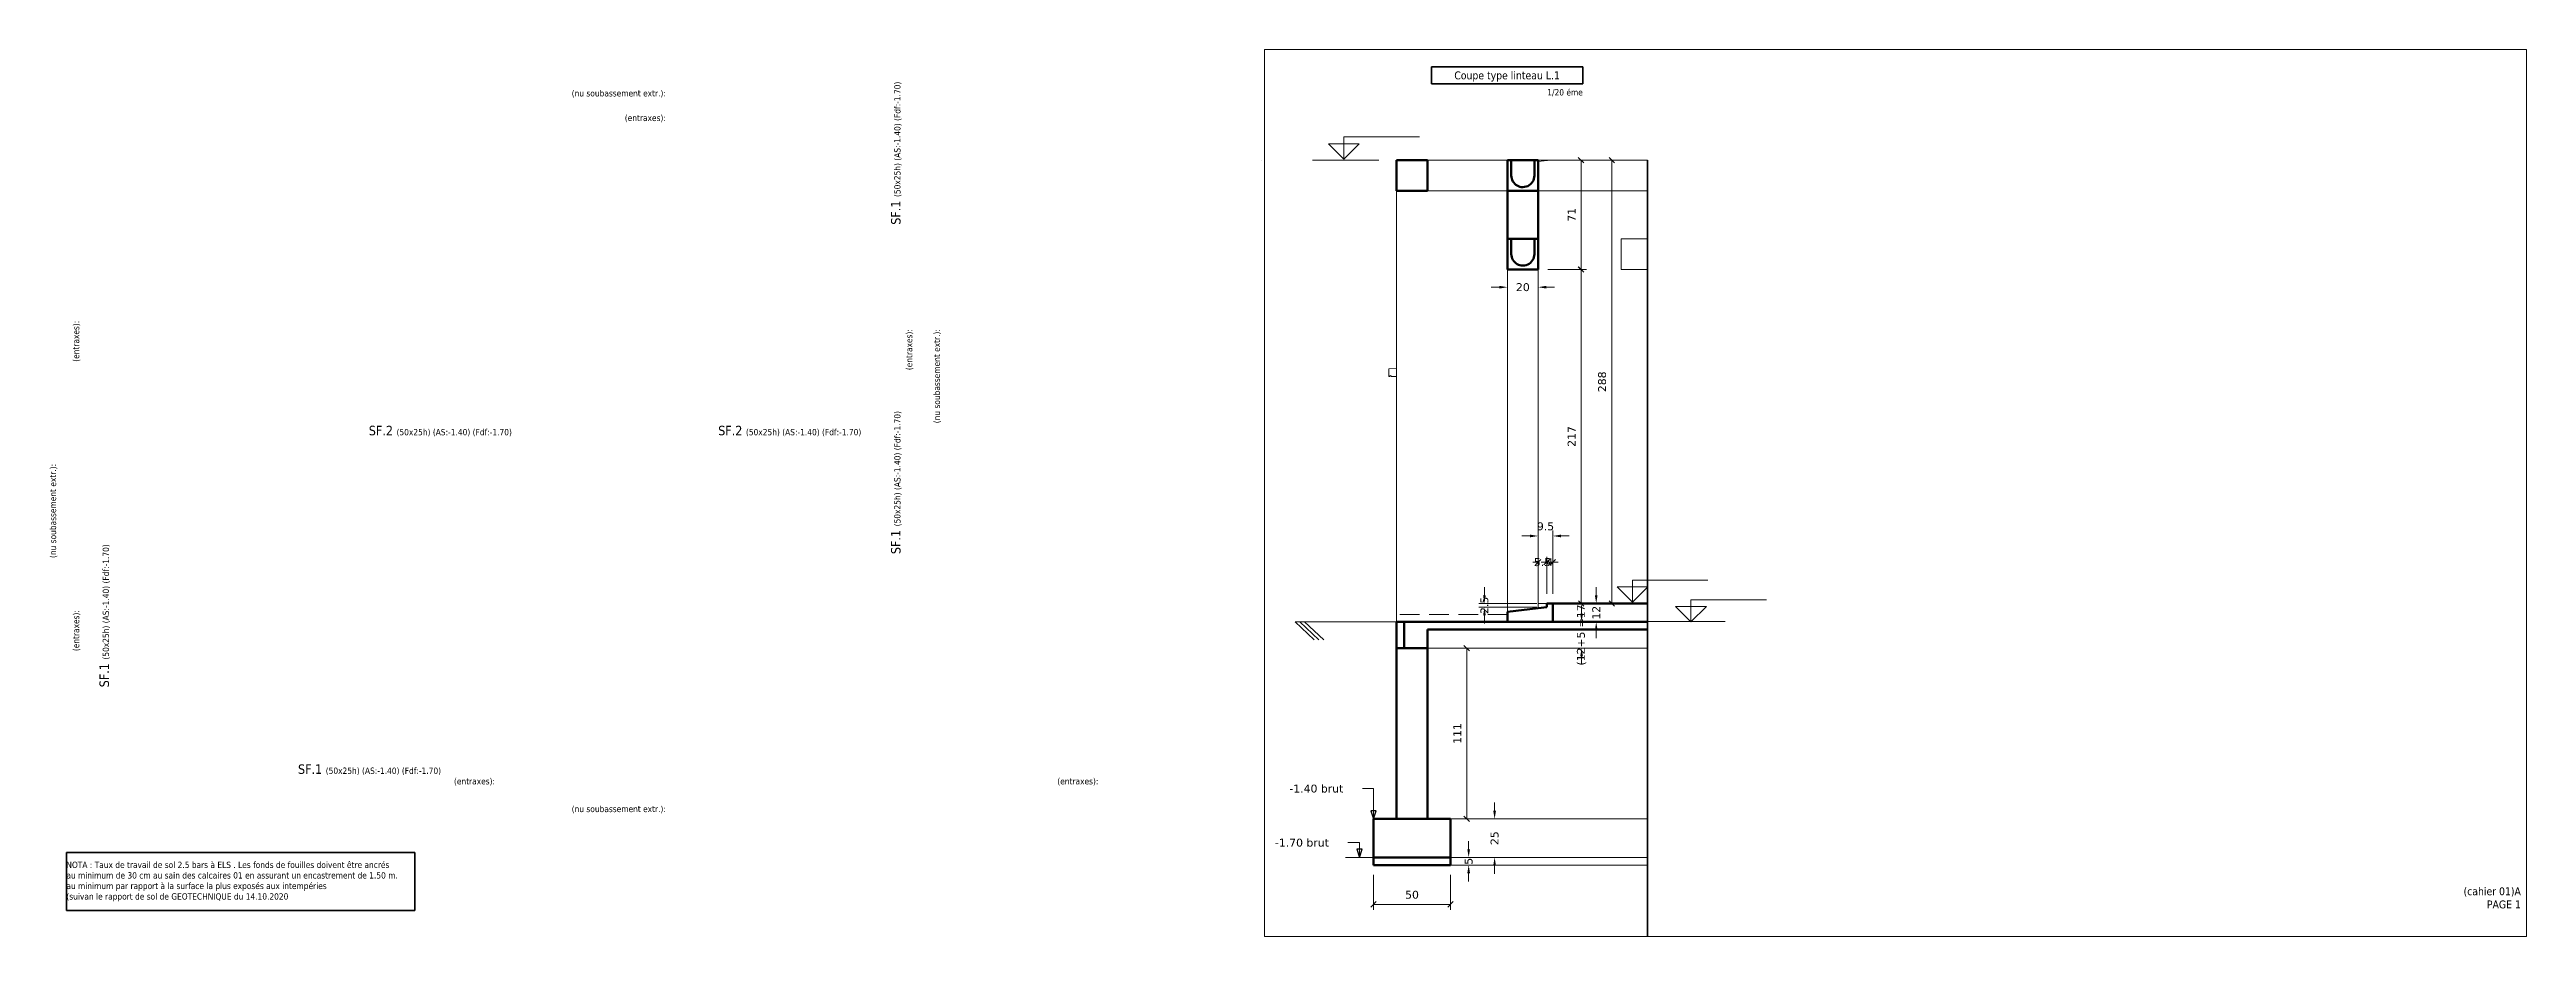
# Paper-space layout 'Page 1' of a CAD drawing. Header units: millimetres. Extents: x -390 to 415, y 5 to 293.
# The model-space entities are those that its viewports show. They can reach past a viewport. Long polylines and large blocks are cut down to what shows.
import ezdxf
from ezdxf.enums import TextEntityAlignment as Align

# ---------------------------------------------------------------- set-up
doc = ezdxf.new("R2010")
doc.units = ezdxf.units.MM
doc.linetypes.add('DASHED', pattern=[19.049999999999997, 12.7, -6.35])
for name, color, linetype in [('Calque 5', 7, 'Continuous'), ('Hatches', 7, 'Continuous'), ('Images', 7, 'Continuous'), ('Par défaut', 7, 'Continuous'), ('Sketchup', 7, 'Continuous')]:
    doc.layers.add(name, color=color, linetype=linetype)
doc.layers.add('Viewports', color=7, linetype='Continuous', plot=False)
doc.layers.get('Viewports').off()
doc.styles.add('Tahoma', font='tahoma.ttf')
doc.styles.add('Verdana', font='verdana.ttf')
doc.dimstyles.new('DS_0', dxfattribs={"dimtxt": 0.18, "dimasz": 0.18, "dimexe": 0.18, "dimexo": 0.0625, "dimgap": 0.09, "dimtad": 0, "dimtih": 1, "dimtoh": 1, "dimdec": 4, "dimzin": 0, "dimdsep": 46, "dimblk1": 'OBLIQUE', "dimblk2": 'OBLIQUE', "dimcen": 0.09, "dimadec": 0, "dimazin": 0, "dimtfac": 1, "dimtdec": 4, "dimtofl": 0, "dimtmove": 0, "dimatfit": 3, "dimfxl": 0, "dimtolj": 1, "dimtzin": 0, "dimarcsym": 0})
doc.dimstyles.new('DS_1', dxfattribs={"dimtxt": 0.18, "dimasz": 0.18, "dimexe": 0.18, "dimexo": 0.0625, "dimgap": 0.09, "dimtad": 0, "dimtih": 1, "dimtoh": 1, "dimdec": 4, "dimzin": 0, "dimdsep": 46, "dimcen": 0.09, "dimadec": 0, "dimazin": 0, "dimtfac": 1, "dimtdec": 4, "dimtofl": 0, "dimtmove": 0, "dimatfit": 3, "dimfxl": 0, "dimtolj": 1, "dimtzin": 0, "dimarcsym": 0})
doc.dimstyles.new('ISO-25', dxfattribs={"dimtxt": 2.5, "dimasz": 2.5, "dimexe": 1.25, "dimexo": 0.625, "dimtad": 1, "dimtxsty": 'Standard', "dimcen": 2.5, "dimadec": 0, "dimazin": 0, "dimtfac": 1, "dimtmove": 0, "dimatfit": 3, "dimfxl": 0, "dimarcsym": 0})
picture_1 = doc.add_image_def('image1.png', size_in_pixel=(741, 1489))
picture_2 = doc.add_image_def('image2.png', size_in_pixel=(1955, 1159))

psp = doc.layouts.new('Page 1')

# ---------------------------------------------------------------- texts
at = {"layer": 'Par défaut', "style": 'Tahoma'}
psp.add_text('Coupe type linteau L.1', height=2.565143245677035, dxfattribs=at).set_placement((83.77689640522003, 284.3722384393215), align=Align.MIDDLE_CENTER)
for s, p in [('(nu soubassement extr.):', (-189.4935207366943, 278.5594043552875)), ('1/20 éme', (108.3740535736084, 278.8722410619259)), ('(entraxes):', (-189.4935207366943, 270.5594058990479)), ('(entraxes):', (-244.993500328064, 55.05945415496828)), ('(entraxes):', (-48.99330310821533, 55.05945415496828)), ('(nu soubassement extr.):', (-189.4935207366943, 46.05934944152833))]:
    psp.add_text(s, height=2.052114747937424, dxfattribs=at).set_placement(p, align=Align.MIDDLE_RIGHT)
for s, p in [('(entraxes):', (-381.0906921386718, 204.6566698074341)), ('(entraxes):', (-110.4671913146972, 201.9364385604859)), ('(nu soubassement extr.):', (-101.467510509491, 201.9365839004516)), ('(nu soubassement extr.):', (-388.5906340599061, 158.1565042495727)), ('(entraxes):', (-381.0906921386718, 110.6566904067993))]:
    psp.add_text(s, height=2.052114747937424, rotation=90, dxfattribs=at).set_placement(p, align=Align.MIDDLE_RIGHT)
at = {"layer": 'Par défaut', "char_height": 2.54, "width": 58.04975040991849, "attachment_point": 5, "rotation": 90, "style": 'Tahoma'}
for insert in [(-114.6295341491699, 259.0868745803833), (-114.62953414917, 152.0871072769165), (-371.7528415679931, 108.8075784683228)]:
    psp.add_mtext('\\fTahoma|b0|i0|p0;\\H1.211879x;\\lSF.1 \\H0.666667x;(50x25h) (AS:-1.40) (Fdf:-1.70)\\P', dxfattribs=dict(at, insert=insert))
at = {"layer": 'Par défaut', "char_height": 2.54, "style": 'Tahoma'}
for s, insert, width, attachment_point in [('\\fTahoma|b0|i0|p0;\\H1.211879x;\\lSF.2 \\H0.666667x;(50x25h) (AS:-1.40) (Fdf:-1.70)\\P', (-262.7527966499329, 168.8075619697571), 58.04982307990031, 5), ('\\fTahoma|b0|i0|p0;\\H1.211879x;\\lSF.2 \\H0.666667x;(50x25h) (AS:-1.40) (Fdf:-1.70)\\P', (-262.7527966499329, 168.8075619697571), 58.04982307990031, 5), ('\\fTahoma|b0|i0|p0;\\H1.211879x;\\lSF.2 \\H0.666667x;(50x25h) (AS:-1.40) (Fdf:-1.70)\\P', (-149.2527781009674, 168.8075619697571), 58.04981096823667, 5), ('\\fTahoma|b0|i0|p0;\\H1.211879x;\\lSF.1 \\H0.666667x;(50x25h) (AS:-1.40) (Fdf:-1.70)\\P', (-285.752797794342, 58.80752964019777), 58.04982307990031, 5), ('\\fTahoma|b0|i0|p0;\\H0.807919x;\\lNOTA : Taux de travail de sol 2.5 bars à ELS . Les fonds de fouilles doivent être ancrés \\P\\fTahoma|b0|i0|p0;\\H1.000000x;\\lau minimum de 30 cm au sain des calcaires 01 en assurant un encastrement de 1.50 m. \\P\\fTahoma|b0|i0|p0;\\H1.000000x;\\lau minimum par rapport à la surface la plus exposés aux intempéries\\P\\fTahoma|b0|i0|p0;\\H1.000000x;\\l(suivan le rapport de sol de GEOTECHNIQUE du 14.10.2020\\P', (-384.237544631958, 22.47595367431643), 113.168429773159, 4), ('\\fTahoma|b0|i0|p0;\\H1.009899x;\\l(cahier 01)A\\P\\fTahoma|b0|i0|p0;\\H1.000000x;\\lPAGE 1\\P', (413.1029823303222, 17.15035820007324), 49.19433176544771, 6)]:
    psp.add_mtext(s, dxfattribs=dict(at, insert=insert, width=width, attachment_point=attachment_point))

msp = doc.modelspace()

# ---------------------------------------------------------------- blocks, each defined once
blk = doc.blocks.new('GROUP_0')
at = {"layer": 'Calque 5', "lineweight": 15, "ltscale": 0.5}
for p, q in [((129.4927257537842, 118.1951231956482), (119.4927426338196, 118.1951231956482)), ((119.4927426338196, 118.1951231956482), (124.49272813797, 113.195125579834)), ((124.49272813797, 118.1951231956482), (124.49272813797, 120.3931721687317)), ((124.49272813797, 120.3931721687317), (149.0336236000061, 120.3931721687317)), ((124.49272813797, 118.1951231956482), (124.49272813797, 113.195125579834)), ((124.49272813797, 113.195125579834), (129.4927257537842, 118.1951231956482)), ((124.49272813797, 113.195125579834), (124.49272813797, 118.1951231956482))]:
    blk.add_line(p, q, dxfattribs=at)
blk = doc.blocks.new('GROUP_1')
at = {"layer": 'Calque 5', "lineweight": 15, "ltscale": 0.5}
for p, q in [((143.5013546943665, 111.8179203987122), (143.5013546943665, 114.0159693717957)), ((143.5013546943665, 114.0159693717957), (168.0422501564026, 114.0159693717957)), ((148.5013523101807, 111.8179203987122), (138.5013691902161, 111.8179203987122)), ((138.5013691902161, 111.8179203987122), (143.5013546943665, 106.817922782898)), ((143.5013546943665, 111.8179203987122), (143.5013546943665, 106.817922782898)), ((143.5013546943665, 106.817922782898), (148.5013523101807, 111.8179203987122)), ((143.5013546943665, 106.817922782898), (143.5013546943665, 111.8179203987122))]:
    blk.add_line(p, q, dxfattribs=at)
blk = doc.blocks.new('GROUP_2')
at = {"layer": 'Calque 5', "lineweight": 15, "ltscale": 0.5}
for p, q in [((35.77516007423401, 262.1639820575714), (25.77517695426941, 262.1639820575714)), ((25.77517695426941, 262.1639820575714), (30.7751624584198, 257.1639844417572)), ((30.7751624584198, 262.1639820575714), (30.7751624584198, 264.3620310306549)), ((30.7751624584198, 264.3620310306549), (55.31605792045593, 264.3620310306549)), ((30.7751624584198, 262.1639820575714), (30.7751624584198, 257.1639844417572)), ((30.7751624584198, 257.1639844417572), (35.77516007423401, 262.1639820575714)), ((30.7751624584198, 257.1639844417572), (30.7751624584198, 262.1639820575714))]:
    blk.add_line(p, q, dxfattribs=at)
blk = doc.blocks.new('_Oblique')
at = {"color": 0, "linetype": 'ByBlock', "lineweight": -2}
blk.add_line((-0.5, -0.5), (0.5, 0.5), dxfattribs=at)
blk = doc.blocks.new('*D13')
at = {"layer": 'Calque 5', "lineweight": 15, "ltscale": 0.5}
for p, q in [((40.38973729610443, 24.64287567138673), (40.38973729610443, 13.27590185552834)), ((65.38974051475525, 24.64287567138673), (65.38974051475525, 13.27590185552834)), ((40.38973729610443, 15.05390186309813), (65.38974051475525, 15.05390186309813))]:
    blk.add_line(p, q, dxfattribs=at)
at = {"layer": 'Defpoints', "color": 0}
for p in [(40.38973729610443, 27.81787567138673), (65.38974051475525, 27.81787567138673), (65.38974051475525, 15.05390186309813)]:
    blk.add_point(p, dxfattribs=at)
at = {"layer": 'Calque 5', "lineweight": 15, "xscale": 1.763888972997665, "yscale": 1.763888972997665, "zscale": 1.763888972997665, "rotation": 180}
blk.add_blockref('_Oblique', (40.38973729610443, 15.05390186309813), dxfattribs=at)
at = {"layer": 'Calque 5', "lineweight": 15, "xscale": 1.763888972997665, "yscale": 1.763888972997665, "zscale": 1.763888972997665}
blk.add_blockref('_Oblique', (65.38974051475525, 15.05390186309813), dxfattribs=at)
at = {"layer": 'Calque 5', "color": 0, "insert": (52.88973890542984, 18.16867416629644), "char_height": 2.56578175744437, "attachment_point": 5, "style": 'Verdana'}
blk.add_mtext('\\A1;50', dxfattribs=at)
blk = doc.blocks.new('*D14')
at = {"layer": 'Calque 5', "lineweight": 15, "ltscale": 0.5}
for p, q in [((61.06473803520202, 98.31788444519043), (72.43171185106038, 98.31788444519043)), ((70.6537118434906, 98.31788444519043), (70.6537118434906, 42.8178806304932)), ((61.06473803520202, 42.81788063049319), (72.43171185106038, 42.8178806304932))]:
    blk.add_line(p, q, dxfattribs=at)
at = {"layer": 'Defpoints', "color": 0}
for p in [(57.88973803520202, 98.31788444519043), (57.88973803520202, 42.81788063049319), (70.6537118434906, 42.8178806304932)]:
    blk.add_point(p, dxfattribs=at)
at = {"layer": 'Calque 5', "lineweight": 15, "xscale": 1.763888972997665, "yscale": 1.763888972997665, "zscale": 1.763888972997665}
for p, rotation in [((70.6537118434906, 98.31788444519043), 90), ((70.6537118434906, 42.8178806304932), 270)]:
    blk.add_blockref('_Oblique', p, dxfattribs=dict(at, rotation=rotation))
at = {"layer": 'Calque 5', "color": 0, "insert": (67.58897228456246, 70.56788253784181), "char_height": 2.56578175744437, "attachment_point": 5, "rotation": 90, "style": 'Verdana'}
blk.add_mtext('\\A1;111', dxfattribs=at)
blk = doc.blocks.new('*D15')
at = {"layer": 'Calque 5', "lineweight": 15, "ltscale": 0.5}
for p, q in [((68.56473445892334, 42.81788063049319), (81.49889701455831, 42.81788063049319)), ((79.72089700698852, 45.46371427923444), (79.72089700698852, 48.10954792797568)), ((68.55743112564087, 30.31837711334231), (81.49889701455831, 30.31837711334231)), ((79.72089700698852, 27.67254346460106), (79.72089700698852, 25.02670981585982))]:
    blk.add_line(p, q, dxfattribs=at)
at = {"layer": 'Calque 5'}
for points in [[(79.27992473219831, 45.46371427923444), (80.16186928177873, 45.46371427923444), (79.72089700698852, 42.81788063049319)], [(80.16186928177873, 27.67254346460106), (79.27992473219831, 27.67254346460106), (79.72089700698852, 30.31837711334231)]]:
    blk.add_solid(points, dxfattribs=at)
at = {"layer": 'Defpoints', "color": 0}
for p in [(65.38974051475525, 42.81788063049319), (65.38243718147278, 30.31837711334231), (79.72089700698852, 30.31837711334231)]:
    blk.add_point(p, dxfattribs=at)
at = {"layer": 'Calque 5', "color": 0, "insert": (79.72089700698852, 36.56812887191775), "char_height": 2.56578175744437, "attachment_point": 5, "rotation": 90, "style": 'Verdana'}
blk.add_mtext('\\A1;25', dxfattribs=at)
blk = doc.blocks.new('*D16')
at = {"layer": 'Calque 5', "lineweight": 15, "ltscale": 0.5}
for p, q in [((71.29067635536194, 32.96372629553082), (71.29067635536194, 35.60955994427206)), ((68.56474051475524, 30.31789264678957), (73.06867636293173, 30.31789264678957)), ((68.56474051475524, 27.81787567138673), (73.06867636293173, 27.81787567138673)), ((71.29067635536194, 25.17204202264548), (71.29067635536194, 22.52620837390424))]:
    blk.add_line(p, q, dxfattribs=at)
at = {"layer": 'Calque 5'}
for points in [[(70.84970408057173, 32.96372629553082), (71.73164863015215, 32.96372629553082), (71.29067635536194, 30.31789264678957)], [(71.73164863015215, 25.17204202264548), (70.84970408057173, 25.17204202264548), (71.29067635536194, 27.81787567138673)]]:
    blk.add_solid(points, dxfattribs=at)
at = {"layer": 'Defpoints', "color": 0}
for p in [(65.38974051475525, 30.31789264678957), (65.38974051475525, 27.81787567138673), (71.29067635536194, 27.81787567138673)]:
    blk.add_point(p, dxfattribs=at)
at = {"layer": 'Calque 5', "color": 0, "insert": (71.29067635536194, 29.06788415908815), "char_height": 2.56578175744437, "attachment_point": 5, "rotation": 90, "style": 'Verdana'}
blk.add_mtext('\\A1;5', dxfattribs=at)
blk = doc.blocks.new('*D17')
at = {"layer": 'Calque 5', "lineweight": 15, "ltscale": 0.5}
for p, q in [((51.06472463607788, 106.8178864479065), (109.7540158614516, 106.8178864479065)), ((107.9760158538818, 109.4637200966478), (107.9760158538818, 112.109553745389)), ((61.06472592353821, 98.31788444519043), (109.7540158614516, 98.31788444519043)), ((107.9760158538818, 95.67205079644918), (107.9760158538818, 93.02621714770794))]:
    blk.add_line(p, q, dxfattribs=at)
at = {"layer": 'Calque 5'}
for points in [[(107.5350435790916, 109.4637200966478), (108.416988128672, 109.4637200966478), (107.9760158538818, 106.8178864479065)], [(108.416988128672, 95.67205079644918), (107.5350435790916, 95.67205079644918), (107.9760158538818, 98.31788444519043)]]:
    blk.add_solid(points, dxfattribs=at)
at = {"layer": 'Defpoints', "color": 0}
for p in [(47.88973674774169, 106.8178864479065), (107.9760158538818, 106.8178864479065), (57.88973803520202, 98.31788444519043)]:
    blk.add_point(p, dxfattribs=at)
at = {"layer": 'Calque 5', "color": 0, "insert": (107.9760158538818, 102.5678854465485), "char_height": 2.54, "attachment_point": 5, "rotation": 90, "style": 'Verdana'}
blk.add_mtext('\\A1;\\fVerdana|b0|i0|p0;\\H1.010150x;\\l(12+5)=17\\P', dxfattribs=at)
blk = doc.blocks.new('ANNO_0')
at = {"layer": 'Calque 5', "style": 'Verdana'}
blk.add_text('-1.40 brut', height=2.56578175744437, dxfattribs=at).set_placement((13.05792388916016, 50.62278213500977), align=Align.BOTTOM_LEFT)
blk = doc.blocks.new('_TriangleBlank')
at = {"color": 0, "linetype": 'ByBlock', "lineweight": -2}
for p, q in [((0, 0), (-1, 0.3333333333333333)), ((-1, 0.3333333333333333), (-1, -0.3333333333333333)), ((-1, -0.3333333333333333), (0, 0))]:
    blk.add_line(p, q, dxfattribs=at)
blk = doc.blocks.new('ANNO_1')
at = {"layer": 'Calque 5', "style": 'Verdana'}
blk.add_text('-1.70 brut', height=2.56578175744437, dxfattribs=at).set_placement((8.361965370178222, 33.06397018432619), align=Align.BOTTOM_LEFT)
blk = doc.blocks.new('*D20')
at = {"layer": 'Calque 5', "lineweight": 15, "ltscale": 0.5}
for p, q in [((83.88632831573486, 218.1387017726898), (83.88632831573486, 213.7796274796128)), ((93.88973298072814, 218.1428984642029), (93.88973298072814, 213.7796274796128)), ((81.24049466699361, 215.5576274871826), (78.59466101825237, 215.5576274871826)), ((96.53556662946939, 215.5576274871826), (99.18140027821063, 215.5576274871826))]:
    blk.add_line(p, q, dxfattribs=at)
at = {"layer": 'Calque 5'}
for points in [[(81.24049466699361, 215.1166552123924), (81.24049466699361, 215.9985997619728), (83.88632831573486, 215.5576274871826)], [(96.53556662946939, 215.9985997619728), (96.53556662946939, 215.1166552123924), (93.88973298072814, 215.5576274871826)]]:
    blk.add_solid(points, dxfattribs=at)
at = {"layer": 'Defpoints', "color": 0}
for p in [(83.88632831573486, 221.3137017726898), (93.88973298072814, 221.3178984642029), (93.88973298072814, 215.5576274871826)]:
    blk.add_point(p, dxfattribs=at)
at = {"layer": 'Calque 5', "color": 0, "insert": (88.8880306482315, 215.5576274871826), "char_height": 2.56578175744437, "attachment_point": 5, "style": 'Verdana'}
blk.add_mtext('\\A1;20', dxfattribs=at)
blk = doc.blocks.new('*D21')
at = {"layer": 'Calque 5', "lineweight": 15, "ltscale": 0.5}
for p, q in [((97.0562608718872, 221.3137017726898), (109.5863904342055, 221.3137017726898)), ((107.8083904266357, 112.8178956985474), (107.8083904266357, 221.3137017726898)), ((101.8147640228271, 112.8178956985474), (109.5863904342055, 112.8178956985474))]:
    blk.add_line(p, q, dxfattribs=at)
at = {"layer": 'Defpoints', "color": 0}
for p in [(93.88123059272766, 221.3137017726898), (107.8083904266357, 221.3137017726898), (98.63973374366759, 112.8178956985474)]:
    blk.add_point(p, dxfattribs=at)
at = {"layer": 'Calque 5', "lineweight": 15, "xscale": 1.763888972997665, "yscale": 1.763888972997665, "zscale": 1.763888972997665}
for p, rotation in [((107.8083904266357, 221.3137017726898), 90), ((107.8083904266357, 112.8178956985474), 270)]:
    blk.add_blockref('_Oblique', p, dxfattribs=dict(at, rotation=rotation))
at = {"layer": 'Calque 5', "color": 0, "insert": (104.7205588318906, 167.0657987356186), "char_height": 2.56578175744437, "attachment_point": 5, "rotation": 90, "style": 'Verdana'}
blk.add_mtext('\\A1;217', dxfattribs=at)
blk = doc.blocks.new('*D22')
at = {"layer": 'Calque 5', "lineweight": 15, "ltscale": 0.5}
for p, q in [((105.0316098213196, 256.8326274871826), (109.5736974105239, 256.8326274871826)), ((107.7956974029541, 221.3178984642029), (107.7956974029541, 256.8326274871826)), ((97.06472086906432, 221.3178984642029), (109.5736974105239, 221.3178984642029))]:
    blk.add_line(p, q, dxfattribs=at)
at = {"layer": 'Defpoints', "color": 0}
for p in [(101.8566219329834, 256.8326274871826), (107.7956974029541, 256.8326274871826), (93.88973298072814, 221.3178984642029)]:
    blk.add_point(p, dxfattribs=at)
at = {"layer": 'Calque 5', "lineweight": 15, "xscale": 1.763888972997665, "yscale": 1.763888972997665, "zscale": 1.763888972997665}
for p, rotation in [((107.7956974029541, 256.8326274871826), 90), ((107.7956974029541, 221.3178984642029), 270)]:
    blk.add_blockref('_Oblique', p, dxfattribs=dict(at, rotation=rotation))
at = {"layer": 'Calque 5', "color": 0, "insert": (104.730957844026, 239.0752629756927), "char_height": 2.56578175744437, "attachment_point": 5, "rotation": 90, "style": 'Verdana'}
blk.add_mtext('\\A1;71', dxfattribs=at)
blk = doc.blocks.new('*D23')
at = {"layer": 'Calque 5', "lineweight": 15, "ltscale": 0.5}
for p, q in [((104.1660013198852, 256.8326214313507), (119.5481854781508, 256.8326214313507)), ((117.7701854705811, 256.8326214313507), (117.7701854705811, 112.8178956985474)), ((99.81474680900573, 112.8178956985474), (119.5481854781509, 112.8178956985474))]:
    blk.add_line(p, q, dxfattribs=at)
at = {"layer": 'Defpoints', "color": 0}
for p in [(100.9909831523895, 256.8326214313507), (96.63972864151, 112.8178956985474), (117.7701854705811, 112.8178956985474)]:
    blk.add_point(p, dxfattribs=at)
at = {"layer": 'Calque 5', "lineweight": 15, "xscale": 1.763888972997665, "yscale": 1.763888972997665, "zscale": 1.763888972997665}
for p, rotation in [((117.7701854705811, 256.8326214313507), 90.00000000000001), ((117.7701854705811, 112.8178956985474), 270)]:
    blk.add_blockref('_Oblique', p, dxfattribs=dict(at, rotation=rotation))
at = {"layer": 'Calque 5', "color": 0, "insert": (114.6502816038679, 184.8252585649491), "char_height": 2.56578175744437, "attachment_point": 5, "rotation": 90.00000000000001, "style": 'Verdana'}
blk.add_mtext('\\A1;288', dxfattribs=at)
blk = doc.blocks.new('*D24')
at = {"layer": 'Calque 5', "lineweight": 15, "ltscale": 0.5}
for p, q in [((93.46472864151, 112.8178956985474), (74.63599492460489, 112.8178956985474)), ((76.41399493217467, 115.4637293472886), (76.41399493217467, 118.1095629960299)), ((93.46472864151, 111.567887210846), (74.63599492460489, 111.567887210846)), ((76.41399493217467, 108.9220535621047), (76.41399493217467, 106.2762199133635))]:
    blk.add_line(p, q, dxfattribs=at)
at = {"layer": 'Calque 5'}
for points in [[(75.97302265738446, 115.4637293472886), (76.85496720696489, 115.4637293472886), (76.41399493217467, 112.8178956985474)], [(76.85496720696489, 108.9220535621047), (75.97302265738446, 108.9220535621047), (76.41399493217467, 111.567887210846)]]:
    blk.add_solid(points, dxfattribs=at)
at = {"layer": 'Defpoints', "color": 0}
for p in [(96.63972864151, 112.8178956985474), (76.41399493217467, 111.567887210846), (96.63972864151, 111.567887210846)]:
    blk.add_point(p, dxfattribs=at)
at = {"layer": 'Calque 5', "color": 0, "insert": (76.41399493217467, 112.1928914546967), "char_height": 2.54, "attachment_point": 5, "rotation": 90, "style": 'Verdana'}
blk.add_mtext('\\A1;\\fVerdana|b0|i0|p0;\\H1.010150x;\\l2.5\\P', dxfattribs=at)
blk = doc.blocks.new('*D25')
at = {"layer": 'Calque 5', "lineweight": 15, "ltscale": 0.5}
for p, q in [((96.63972864151, 126.2283658981323), (94.87583966851234, 126.2283658981323)), ((96.63972864151, 115.9928956985474), (96.63972864151, 128.0063659057021)), ((98.63973374366759, 115.9928956985474), (98.63973374366759, 128.0063659057021)), ((98.63973374366759, 126.2283658981323), (100.4036227166653, 126.2283658981323))]:
    blk.add_line(p, q, dxfattribs=at)
at = {"layer": 'Defpoints', "color": 0}
for p in [(96.63972864151, 126.2283658981323), (96.63972864151, 112.8178956985474), (98.63973374366759, 112.8178956985474)]:
    blk.add_point(p, dxfattribs=at)
at = {"layer": 'Calque 5', "lineweight": 15, "xscale": 1.763888972997665, "yscale": 1.763888972997665, "zscale": 1.763888972997665}
blk.add_blockref('_Oblique', (96.63972864151, 126.2283658981323), dxfattribs=at)
at = {"layer": 'Calque 5', "lineweight": 15, "xscale": 1.763888972997665, "yscale": 1.763888972997665, "zscale": 1.763888972997665, "rotation": 180}
blk.add_blockref('_Oblique', (98.63973374366759, 126.2283658981323), dxfattribs=at)
at = {"layer": 'Calque 5', "color": 0, "insert": (97.6397311925888, 126.2283658981323), "char_height": 2.56578175744437, "attachment_point": 5, "style": 'Verdana'}
blk.add_mtext('\\A1;4', dxfattribs=at)
blk = doc.blocks.new('*D26')
at = {"layer": 'Calque 5', "lineweight": 15, "ltscale": 0.5}
for p, q in [((93.88973298072814, 126.2283658981323), (92.12584400773048, 126.2283658981323)), ((93.88973298072814, 115.9928956985474), (93.88973298072814, 128.0063659057021)), ((96.63972864151, 115.9928956985474), (96.63972864151, 128.0063659057021)), ((96.63972864151, 126.2283658981323), (98.40361761450767, 126.2283658981323))]:
    blk.add_line(p, q, dxfattribs=at)
at = {"layer": 'Defpoints', "color": 0}
for p in [(93.88973298072814, 126.2283658981323), (93.88973298072814, 112.8178956985474), (96.63972864151, 112.8178956985474)]:
    blk.add_point(p, dxfattribs=at)
at = {"layer": 'Calque 5', "lineweight": 15, "xscale": 1.763888972997665, "yscale": 1.763888972997665, "zscale": 1.763888972997665}
blk.add_blockref('_Oblique', (93.88973298072814, 126.2283658981323), dxfattribs=at)
at = {"layer": 'Calque 5', "lineweight": 15, "xscale": 1.763888972997665, "yscale": 1.763888972997665, "zscale": 1.763888972997665, "rotation": 180}
blk.add_blockref('_Oblique', (96.63972864151, 126.2283658981323), dxfattribs=at)
at = {"layer": 'Calque 5', "color": 0, "insert": (95.26473081111908, 126.2283658981323), "char_height": 2.54, "attachment_point": 5, "style": 'Verdana'}
blk.add_mtext('\\A1;\\fVerdana|b0|i0|p0;\\H1.010150x;\\l5.5\\P', dxfattribs=at)
blk = doc.blocks.new('*D27')
at = {"layer": 'Calque 5', "lineweight": 15, "ltscale": 0.5}
for p, q in [((91.23539694398642, 134.7373668670654), (88.58956329524517, 134.7373668670654)), ((93.88123059272766, 115.9925565719605), (93.88123059272766, 136.5153668746352)), ((98.63973374366759, 115.9928593635559), (98.63973374366759, 136.5153668746352)), ((101.2855673924088, 134.7373668670654), (103.9314010411501, 134.7373668670654))]:
    blk.add_line(p, q, dxfattribs=at)
at = {"layer": 'Calque 5'}
for points in [[(91.23539694398642, 134.2963945922752), (91.23539694398642, 135.1783391418556), (93.88123059272766, 134.7373668670654)], [(101.2855673924088, 135.1783391418556), (101.2855673924088, 134.2963945922752), (98.63973374366759, 134.7373668670654)]]:
    blk.add_solid(points, dxfattribs=at)
at = {"layer": 'Defpoints', "color": 0}
for p in [(93.88123059272766, 134.7373668670654), (93.88123059272766, 112.8175929069519), (98.63973374366759, 112.8178956985474)]:
    blk.add_point(p, dxfattribs=at)
at = {"layer": 'Calque 5', "color": 0, "insert": (96.26048216819763, 137.8521387756352), "char_height": 2.54, "attachment_point": 5, "style": 'Verdana'}
blk.add_mtext('\\A1;\\fVerdana|b0|i0|p0;\\H1.010150x;\\l9.5\\P', dxfattribs=at)
blk = doc.blocks.new('*D28')
at = {"layer": 'Calque 5', "lineweight": 15, "ltscale": 0.5}
for p, q in [((101.8147155761719, 112.8178956985474), (114.5063783988357, 112.8178956985474)), ((112.7283783912659, 115.4637293472886), (112.7283783912659, 118.1095629960299)), ((101.8147155761719, 106.8178864479065), (114.5063783988357, 106.8178864479065)), ((112.7283783912659, 104.1720527991653), (112.7283783912659, 101.526219150424))]:
    blk.add_line(p, q, dxfattribs=at)
at = {"layer": 'Calque 5'}
for points in [[(112.2874061164757, 115.4637293472886), (113.1693506660561, 115.4637293472886), (112.7283783912659, 112.8178956985474)], [(113.1693506660561, 104.1720527991653), (112.2874061164757, 104.1720527991653), (112.7283783912659, 106.8178864479065)]]:
    blk.add_solid(points, dxfattribs=at)
at = {"layer": 'Defpoints', "color": 0}
for p in [(98.63972163200378, 112.8178956985474), (98.63972163200378, 106.8178864479065), (112.7283783912659, 106.8178864479065)]:
    blk.add_point(p, dxfattribs=at)
at = {"layer": 'Calque 5', "color": 0, "insert": (112.7283783912659, 109.8178910732269), "char_height": 2.56578175744437, "attachment_point": 5, "rotation": 90, "style": 'Verdana'}
blk.add_mtext('\\A1;12', dxfattribs=at)

# ---------------------------------------------------------------- dimensions: what is measured, and where the dimension line sits
at = {"layer": 'Calque 5', "ltscale": 0.5}
for base, p1, p2, dimstyle, override, picture, middle in [((107.7956974029541, 256.8326274871826), (93.88973298072814, 221.3178984642029), (101.8566219329834, 256.8326274871826), 'DS_0', {"dimtxt": 2.56578175744437, "dimasz": 1.763888972997665, "dimexe": 1.77800000756979, "dimexo": 3.174987888336181, "dimgap": 1.77800000756979, "dimtad": 1, "dimtih": 0, "dimdec": 0, "dimlfac": 1.999999831960739, "dimlunit": 2, "dimpost": '', "dimtxsty": 'Verdana', "dimsah": 1, "dimclrd": 256, "dimclre": 256, "dimtix": 1, "dimlwd": 15, "dimlwe": 15}, '*D22', (104.730957844026, 239.0752629756927)), ((117.7701854705811, 112.8178956985474), (100.9909831523895, 256.8326214313507), (96.63972864151, 112.8178956985474), 'DS_0', {"dimtxt": 2.56578175744437, "dimasz": 1.763888972997665, "dimexe": 1.77800000756979, "dimexo": 3.175018167495727, "dimgap": 1.77800000756979, "dimtad": 1, "dimtih": 0, "dimdec": 0, "dimlfac": 1.999999831960739, "dimlunit": 2, "dimpost": '', "dimtxsty": 'Verdana', "dimsah": 1, "dimclrd": 256, "dimclre": 256, "dimtix": 1, "dimlwd": 15, "dimlwe": 15}, '*D23', (114.6502816038679, 184.8252585649491)), ((107.8083904266357, 221.3137017726898), (98.63973374366759, 112.8178956985474), (93.88123059272766, 221.3137017726898), 'DS_0', {"dimtxt": 2.56578175744437, "dimasz": 1.763888972997665, "dimexe": 1.77800000756979, "dimexo": 3.175030279159546, "dimgap": 1.77800000756979, "dimtad": 1, "dimtih": 0, "dimdec": 0, "dimlfac": 1.999999831960739, "dimlunit": 2, "dimpost": '', "dimtxsty": 'Verdana', "dimsah": 1, "dimclrd": 256, "dimclre": 256, "dimtix": 1, "dimlwd": 15, "dimlwe": 15}, '*D21', (104.7205588318906, 167.0657987356186)), ((112.7283783912659, 106.8178864479065), (98.63972163200378, 112.8178956985474), (98.63972163200378, 106.8178864479065), 'DS_1', {"dimtxt": 2.56578175744437, "dimasz": 2.645833648741245, "dimexe": 1.77800000756979, "dimexo": 3.174993944168091, "dimgap": 1.77800000756979, "dimtad": 0, "dimtih": 0, "dimdec": 0, "dimlfac": 1.999999831960739, "dimlunit": 2, "dimpost": '', "dimtxsty": 'Verdana', "dimsah": 1, "dimclrd": 256, "dimclre": 256, "dimtix": 1, "dimlwd": 15, "dimlwe": 15}, '*D28', (112.7283783912659, 109.8178910732269)), ((70.6537118434906, 42.8178806304932), (57.88973803520202, 98.31788444519043), (57.88973803520202, 42.81788063049319), 'DS_0', {"dimtxt": 2.56578175744437, "dimasz": 1.763888972997665, "dimexe": 1.77800000756979, "dimexo": 3.175, "dimgap": 1.77800000756979, "dimtad": 1, "dimtih": 0, "dimdec": 0, "dimlfac": 1.99999992182401, "dimlunit": 2, "dimpost": '', "dimtxsty": 'Verdana', "dimsah": 1, "dimclrd": 256, "dimclre": 256, "dimtix": 1, "dimlwd": 15, "dimlwe": 15}, '*D14', (67.58897228456246, 70.56788253784181)), ((79.72089700698852, 30.31837711334231), (65.38974051475525, 42.81788063049319), (65.38243718147278, 30.31837711334231), 'DS_1', {"dimtxt": 2.56578175744437, "dimasz": 2.645833648741245, "dimexe": 1.77800000756979, "dimexo": 3.174993944168091, "dimgap": 1.77800000756979, "dimtad": 0, "dimtih": 0, "dimdec": 0, "dimlfac": 1.99999992182401, "dimlunit": 2, "dimpost": '', "dimtxsty": 'Verdana', "dimsah": 1, "dimclrd": 256, "dimclre": 256, "dimtix": 1, "dimlwd": 15, "dimlwe": 15}, '*D15', (79.72089700698852, 36.56812887191775)), ((71.29067635536194, 27.81787567138673), (65.38974051475525, 30.31789264678957), (65.38974051475525, 27.81787567138673), 'DS_1', {"dimtxt": 2.56578175744437, "dimasz": 2.645833648741245, "dimexe": 1.77800000756979, "dimexo": 3.175, "dimgap": 1.77800000756979, "dimtad": 0, "dimtih": 0, "dimdec": 0, "dimlfac": 1.999999831960739, "dimlunit": 2, "dimpost": '', "dimtxsty": 'Verdana', "dimsah": 1, "dimclrd": 256, "dimclre": 256, "dimtix": 1, "dimlwd": 15, "dimlwe": 15}, '*D16', (71.29067635536194, 29.06788415908815))]:
    dim = psp.add_linear_dim(base=base, p1=p1, p2=p2, angle=270, dimstyle=dimstyle, override=override, dxfattribs=at)
    dim.commit()
    dim.dimension.update_dxf_attribs({"geometry": picture, "text_midpoint": middle})
for base, p1, p2, dimstyle, override, picture, middle in [((93.88973298072814, 215.5576274871826), (83.88632831573486, 221.3137017726898), (93.88973298072814, 221.3178984642029), 'DS_1', {"dimtxt": 2.56578175744437, "dimasz": 2.645833648741245, "dimexe": 1.77800000756979, "dimexo": 3.175, "dimgap": 1.77800000756979, "dimtad": 0, "dimtih": 0, "dimdec": 0, "dimlfac": 1.999999831960739, "dimlunit": 2, "dimpost": '', "dimtxsty": 'Verdana', "dimsah": 1, "dimclrd": 256, "dimclre": 256, "dimtix": 1, "dimlwd": 15, "dimlwe": 15}, '*D20', (88.8880306482315, 215.5576274871826)), ((96.63972864151, 126.2283658981323), (98.63973374366759, 112.8178956985474), (96.63972864151, 112.8178956985474), 'DS_0', {"dimtxt": 2.56578175744437, "dimasz": 1.763888972997665, "dimexe": 1.77800000756979, "dimexo": 3.175, "dimgap": 1.77800000756979, "dimtad": 0, "dimtih": 0, "dimdec": 0, "dimlfac": 1.999999831960739, "dimlunit": 2, "dimpost": '', "dimtxsty": 'Verdana', "dimsah": 1, "dimclrd": 256, "dimclre": 256, "dimtix": 1, "dimlwd": 15, "dimlwe": 15}, '*D25', (97.6397311925888, 126.2283658981323)), ((65.38974051475525, 15.05390186309813), (40.38973729610443, 27.81787567138673), (65.38974051475525, 27.81787567138673), 'DS_0', {"dimtxt": 2.56578175744437, "dimasz": 1.763888972997665, "dimexe": 1.77800000756979, "dimexo": 3.175, "dimgap": 1.77800000756979, "dimtad": 1, "dimtih": 0, "dimdec": 0, "dimlfac": 1.99999992182401, "dimlunit": 2, "dimpost": '', "dimtxsty": 'Verdana', "dimsah": 1, "dimclrd": 256, "dimclre": 256, "dimtix": 1, "dimlwd": 15, "dimlwe": 15}, '*D13', (52.88973890542984, 18.16867416629644))]:
    dim = psp.add_linear_dim(base=base, p1=p1, p2=p2, dimstyle=dimstyle, override=override, dxfattribs=at)
    dim.commit()
    dim.dimension.update_dxf_attribs({"geometry": picture, "text_midpoint": middle})
for base, p1, p2, text, dimstyle, override, picture, middle in [((93.88123059272766, 134.7373668670654), (98.63973374366759, 112.8178956985474), (93.88123059272766, 112.8175929069519), '\\fVerdana|b0|i0|p0;\\H1.010150x;\\l9.5\\P', 'DS_1', {"dimtxt": 2.54, "dimasz": 2.645833648741245, "dimexe": 1.77800000756979, "dimexo": 3.174963665008545, "dimgap": 1.77800000756979, "dimtad": 1, "dimtih": 0, "dimdec": 2, "dimlfac": 0.01999999831960739, "dimlunit": 2, "dimpost": ' m', "dimtxsty": 'Verdana', "dimsah": 1, "dimclrd": 256, "dimclre": 256, "dimtix": 1, "dimlwd": 15, "dimlwe": 15}, '*D27', (96.26048216819763, 137.8521387756352)), ((93.88973298072814, 126.2283658981323), (96.63972864151, 112.8178956985474), (93.88973298072814, 112.8178956985474), '\\fVerdana|b0|i0|p0;\\H1.010150x;\\l5.5\\P', 'DS_0', {"dimtxt": 2.54, "dimasz": 1.763888972997665, "dimexe": 1.77800000756979, "dimexo": 3.175, "dimgap": 1.77800000756979, "dimtad": 0, "dimtih": 0, "dimdec": 0, "dimlfac": 1.999999831960739, "dimlunit": 2, "dimpost": '', "dimtxsty": 'Verdana', "dimsah": 1, "dimclrd": 256, "dimclre": 256, "dimtix": 1, "dimlwd": 15, "dimlwe": 15}, '*D26', (95.26473081111908, 126.2283658981323))]:
    dim = psp.add_linear_dim(base=base, p1=p1, p2=p2, text=text, dimstyle=dimstyle, override=override, dxfattribs=at)
    dim.commit()
    dim.dimension.update_dxf_attribs({"geometry": picture, "text_midpoint": middle})
for base, p1, p2, text, override, picture, middle in [((76.41399493217467, 111.567887210846), (96.63972864151, 112.8178956985474), (96.63972864151, 111.567887210846), '\\fVerdana|b0|i0|p0;\\H1.010150x;\\l2.5\\P', {"dimtxt": 2.54, "dimasz": 2.645833648741245, "dimexe": 1.77800000756979, "dimexo": 3.175, "dimgap": 1.77800000756979, "dimtad": 0, "dimtih": 0, "dimdec": 0, "dimlfac": 1.999999831960739, "dimlunit": 2, "dimpost": '', "dimtxsty": 'Verdana', "dimsah": 1, "dimclrd": 256, "dimclre": 256, "dimtix": 1, "dimlwd": 15, "dimlwe": 15}, '*D24', (76.41399493217467, 112.1928914546967)), ((107.9760158538818, 106.8178864479065), (57.88973803520202, 98.31788444519043), (47.88973674774169, 106.8178864479065), '\\fVerdana|b0|i0|p0;\\H1.010150x;\\l(12+5)=17\\P', {"dimtxt": 2.54, "dimasz": 2.645833648741245, "dimexe": 1.77800000756979, "dimexo": 3.174987888336181, "dimgap": 1.77800000756979, "dimtad": 0, "dimtih": 0, "dimdec": 0, "dimlfac": 1.999999831960739, "dimlunit": 2, "dimpost": '', "dimtxsty": 'Verdana', "dimsah": 1, "dimclrd": 256, "dimclre": 256, "dimtix": 1, "dimlwd": 15, "dimlwe": 15}, '*D17', (107.9760158538818, 102.5678854465485))]:
    dim = psp.add_linear_dim(base=base, p1=p1, p2=p2, angle=270, text=text, dimstyle='DS_1', override=override, dxfattribs=at)
    dim.commit()
    dim.dimension.update_dxf_attribs({"geometry": picture, "text_midpoint": middle})

# ---------------------------------------------------------------- linework, layer by layer
at = {"layer": 'Sketchup', "linetype": 'DASHED', "lineweight": 15, "ltscale": 19.99999831960739}
for p, q in [((884.5308125705457, 5044.046223272902), (880.1027886505944, 5043.597849516019)), ((1080.254798964022, 5043.597849516019), (1080.209259111891, 5044.046223272902)), ((1600.192495604973, 5043.597849516019), (1080.254798964022, 5043.597849516019)), ((1800.090645466097, 5035.469833727069), (1880.862840217732, 5043.597849516019)), ((1880.862840217732, 5043.597849516019), (1800.090645466097, 5043.597849516019)), ((1880.862840217732, 5043.597849516019), (1885.327925825854, 5044.046223272902)), ((2510.288999644366, 5043.597849516019), (1880.862840217732, 5043.597849516019)), ((880.1027886505944, 4843.699820771523), (880.1027886505944, 2043.603771168246)), ((1080.254798964022, 4843.699820771523), (1600.192495604973, 4843.699820771523)), ((1625.084384993057, 4943.775825928237), (1625.84645081648, 4933.869818040138)), ((1625.84645081648, 4933.869818040138), (1627.624927382141, 4924.217912837599)), ((1627.624927382141, 4924.217912837599), (1630.926566661623, 4915.073849656295)), ((1630.926566661623, 4915.073849656295), (1635.244616683344, 4906.18388916055)), ((1635.244616683344, 4906.18388916055), (1640.578592980791, 4898.055873371601)), ((1640.578592980791, 4898.055873371601), (1647.182598239523, 4890.689923406073)), ((1647.182598239523, 4890.689923406073), (1654.548669321678, 4884.085797030713)), ((1654.548669321678, 4884.085797030713), (1662.676563994, 4878.751820733266)), ((1662.676563994, 4878.751820733266), (1671.566766723001, 4874.433891828174)), ((1671.566766723001, 4874.433891828174), (1680.710587671049, 4871.131768082179)), ((1680.710587671049, 4871.131768082179), (1690.362856223472, 4869.353775983031)), ((2510.288999644366, 4843.699820771523), (1800.090645466097, 4843.699820771523)), ((2510.288999644366, 4533.565797413283), (2340.094945035317, 4533.565797413283)), ((2340.094945035317, 4533.565797413283), (2340.094945035317, 4333.667889785415)), ((1625.084384993057, 4433.743773825501), (1625.84645081648, 4423.83788705403)), ((1625.84645081648, 4423.83788705403), (1627.624927382141, 4414.185860734863)), ((1627.624927382141, 4414.185860734863), (1630.926566661623, 4405.041797553558)), ((1630.926566661623, 4405.041797553558), (1635.244616683344, 4396.151837057814)), ((1635.244616683344, 4396.151837057814), (1640.578592980791, 4388.023821268865)), ((1640.578592980791, 4388.023821268865), (1647.182598239523, 4380.657871303338)), ((1647.182598239523, 4380.657871303338), (1654.548669321678, 4374.053866044605)), ((1654.548669321678, 4374.053866044605), (1662.676563994, 4368.71976863053)), ((1662.676563994, 4368.71976863053), (1671.566766723001, 4364.401839725438)), ((1671.566766723001, 4364.401839725438), (1680.710587671049, 4361.353818665003)), ((1680.710587671049, 4361.353818665003), (1690.362856223472, 4359.321844996923)), ((1600.192495604973, 2108.627897479844), (1600.192495604973, 4333.667889785415)), ((1800.090645466097, 2163.745894786717), (1800.090645466097, 4333.667889785415)), ((2340.094945035317, 4333.667889785415), (2510.288999644366, 4333.667889785415)), ((1855.208642772969, 2163.745894786717), (1800.090645466097, 2163.745894786717)), ((1800.090645466097, 2163.745894786717), (1800.090645466097, 2132.249757906643)), ((1080.254798964022, 1873.67762654035), (2510.288999644366, 1873.67762654035)), ((2510.288999644366, 763.6979911017061), (1230.114340663649, 763.6979911017061)), ((2510.288999644366, 513.7617175455971), (1230.114340663649, 513.7617175455971)), ((2510.288999644366, 463.7240783171237), (1230.114340663649, 463.7240783171237))]:
    msp.add_line(p, q, dxfattribs=at)
at = {"layer": 'Sketchup', "lineweight": 15, "ltscale": 9.999999159803695}
for p, q in [((880.2607247335161, 5043.751909866844), (883.1932005308317, 5044.046223272902)), ((1080.260612562166, 5043.751909866844), (1080.231060104933, 5044.046223272902)), ((1600.260320916657, 5043.751909866844), (1080.260612562166, 5043.751909866844)), ((1881.050086524632, 5043.751909866844), (1800.260693211819, 5035.63879142314)), ((1800.260693211819, 5043.751909866844), (1881.050086524632, 5043.751909866844)), ((1883.982077855435, 5044.046223272902), (1881.050086524632, 5043.751909866844)), ((1881.050086524632, 5043.751909866844), (2510.288999644366, 5043.751909866844)), ((880.2607247335161, 3691.63651729891), (880.2607247335161, 4843.751900921567)), ((1600.260320916657, 4843.751900921567), (1080.260612562166, 4843.751900921567)), ((1625.902164465364, 4933.962472260564), (1625.260730803436, 4943.751723719263)), ((1627.816291654393, 4924.340361748515), (1625.902164465364, 4933.962472260564)), ((1630.969684181194, 4915.050595263718), (1627.816291654393, 4924.340361748515)), ((1635.308566262932, 4906.251956705491), (1630.969684181194, 4915.050595263718)), ((1640.759298989778, 4898.094630692563), (1635.308566262932, 4906.251956705491)), ((1647.227895858398, 4890.71874916354), (1640.759298989778, 4898.094630692563)), ((1654.603656270794, 4884.250394528175), (1647.227895858398, 4890.71874916354)), ((1662.760618933837, 4878.799904034585), (1654.603656270794, 4884.250394528175)), ((1671.559257492064, 4874.460779719591), (1662.760618933837, 4878.799904034585)), ((1680.849387326745, 4871.30738719279), (1671.559257492064, 4874.460779719591)), ((1690.471376722166, 4869.393502237017), (1680.849387326745, 4871.30738719279)), ((1800.260693211819, 4843.751900921567), (2510.288999644366, 4843.751900921567)), ((1625.902164465364, 4423.962394947622), (1625.260730803436, 4433.751888639577)), ((1627.816291654393, 4414.340405552201), (1625.902164465364, 4423.962394947622)), ((1630.969684181194, 4405.050639067404), (1627.816291654393, 4414.340405552201)), ((1635.308566262932, 4396.251879392548), (1630.969684181194, 4405.050639067404)), ((1640.759298989778, 4388.094795612877), (1635.308566262932, 4396.251879392548)), ((1647.227895858398, 4380.718914083853), (1640.759298989778, 4388.094795612877)), ((1654.603656270794, 4374.250317215233), (1647.227895858398, 4380.718914083853)), ((1662.760618933837, 4368.799947838271), (1654.603656270794, 4374.250317215233)), ((1671.559257492064, 4364.460823523277), (1662.760618933837, 4368.799947838271)), ((1680.849387326745, 4361.307309879848), (1671.559257492064, 4364.460823523277)), ((1690.471376722166, 4359.393546040703), (1680.849387326745, 4361.307309879848)), ((1600.260320916657, 4333.751823608624), (1600.260320916657, 2108.751920906924)), ((1800.260693211819, 4333.751823608624), (1800.260693211819, 2163.751950618117)), ((830.2608738929815, 3688.751761453029), (880.2607247335161, 3691.63651729891)), ((830.2608738929815, 3638.751910612495), (830.2608738929815, 3688.751761453029)), ((835.2605682971279, 3638.751910612495), (830.2608738929815, 3638.751910612495)), ((835.4311005093623, 3640.045920666126), (835.2605682971279, 3638.751910612495)), ((835.9305854832648, 3641.251757814568), (835.4311005093623, 3640.045920666126)), ((836.7251105629936, 3642.287304984031), (835.9305854832648, 3641.251757814568)), ((837.7604154992009, 3643.082072297016), (836.7251105629936, 3642.287304984031)), ((838.9667371141549, 3643.581557270918), (837.7604154992009, 3643.082072297016)), ((840.2607471677861, 3643.751847249897), (838.9667371141549, 3643.581557270918)), ((841.5547572214174, 3643.581557270918), (840.2607471677861, 3643.751847249897)), ((842.7605943698592, 3643.082072297016), (841.5547572214174, 3643.581557270918)), ((843.7963837725787, 3642.287304984031), (842.7605943698592, 3643.082072297016)), ((844.5909088523073, 3641.251757814568), (843.7963837725787, 3642.287304984031)), ((845.09039382621, 3640.045920666126), (844.5909088523073, 3641.251757814568)), ((845.09039382621, 3640.045920666126), (845.2604415719323, 3638.751910612495)), ((845.2604415719323, 3638.751910612495), (880.2607247335161, 3638.751910612495)), ((880.2607247335161, 3691.63651729891), (880.2607247335161, 3638.751910612495)), ((880.2607247335161, 3638.751910612495), (880.2607247335161, 2043.75177568767)), ((1800.260693211819, 2132.281248229925), (1800.260693211819, 2163.751950618117)), ((1800.260693211819, 2163.751950618117), (1855.260480689756, 2163.751950618117)), ((2510.288999644366, 1873.75174991669), (1080.260612562166, 1873.75174991669)), ((2510.288999644366, 763.7517668845412), (1230.260649550282, 763.7517668845412)), ((2510.288999644366, 513.7520282153564), (1230.260649550282, 513.7520282153564)), ((2510.288999644366, 463.7516929083095), (1230.260649550282, 463.7516929083095))]:
    msp.add_line(p, q, dxfattribs=at)
at = {"layer": 'Sketchup', "lineweight": 50, "ltscale": 29.99999747941109}
for p, q in [((1080.260612562166, 5043.751909866844), (880.2607247335161, 5043.751909866844)), ((880.2607247335161, 5043.751909866844), (880.2607247335161, 4843.751900921567)), ((1080.260612562166, 4843.751900921567), (1080.260612562166, 5043.751909866844)), ((1600.260320916657, 4843.751900921567), (1600.260320916657, 5043.751909866844)), ((1600.260320916657, 5043.751909866844), (1625.260730803436, 5043.751909866844)), ((1625.260730803436, 5043.751909866844), (1625.260730803436, 4943.751723719263)), ((1775.260767791552, 5043.751909866844), (1625.260730803436, 5043.751909866844)), ((1775.260767791552, 4943.751723719263), (1775.260767791552, 5043.751909866844)), ((1775.260767791552, 5043.751909866844), (1800.260693211819, 5043.751909866844)), ((1800.260693211819, 5043.751909866844), (1800.260693211819, 5035.63879142314)), ((1800.260693211819, 5035.63879142314), (1800.260693211819, 4843.751900921567)), ((880.2607247335161, 4843.751900921567), (1080.260612562166, 4843.751900921567)), ((1800.260693211819, 4843.751900921567), (1600.260320916657, 4843.751900921567)), ((1600.260320916657, 4843.751900921567), (1600.260320916657, 4533.751832553902)), ((1625.260730803436, 4943.751723719263), (1625.902164465364, 4933.962472260564)), ((1627.816291654393, 4924.340361748515), (1625.902164465364, 4933.962472260564)), ((1630.969684181194, 4915.050595263718), (1627.816291654393, 4924.340361748515)), ((1635.308566262932, 4906.251956705491), (1630.969684181194, 4915.050595263718)), ((1640.759298989778, 4898.094630692563), (1635.308566262932, 4906.251956705491)), ((1647.227895858398, 4890.71874916354), (1640.759298989778, 4898.094630692563)), ((1654.603656270794, 4884.250394528175), (1647.227895858398, 4890.71874916354)), ((1662.760618933837, 4878.799904034585), (1654.603656270794, 4884.250394528175)), ((1671.559257492064, 4874.460779719591), (1662.760618933837, 4878.799904034585)), ((1680.849387326745, 4871.30738719279), (1671.559257492064, 4874.460779719591)), ((1690.471376722166, 4869.393502237017), (1680.849387326745, 4871.30738719279)), ((1700.260749297494, 4868.751826341833), (1690.471376722166, 4869.393502237017)), ((1690.471376722166, 4869.393502237017), (1701.078771003056, 4868.75630765707)), ((1701.078771003056, 4868.75630765707), (1700.260749297494, 4868.751826341833)), ((1701.078771003056, 4868.75630765707), (1711.669935655793, 4869.624713879884)), ((1722.032189881596, 4871.981280111024), (1711.669935655793, 4869.624713879884)), ((1731.957213080292, 4875.778770865568), (1722.032189881596, 4871.981280111024)), ((1741.245647282181, 4880.940882667872), (1731.957213080292, 4875.778770865568)), ((1749.711457346643, 4887.363939684362), (1741.245647282181, 4880.940882667872)), ((1757.184595527957, 4894.918831589581), (1749.711457346643, 4887.363939684362)), ((1763.514877207393, 4903.454404831775), (1757.184595527957, 4894.918831589581)), ((1768.575372158798, 4912.798794915803), (1763.514877207393, 4903.454404831775)), ((1772.264342414649, 4922.764634418138), (1768.575372158798, 4912.798794915803)), ((1774.507664598602, 4933.151838669311), (1772.264342414649, 4922.764634418138)), ((1775.260767791552, 4943.751723719263), (1774.507664598602, 4933.151838669311)), ((1800.260693211819, 4533.751832553902), (1800.260693211819, 4843.751900921567)), ((1625.260730803436, 4533.751832553902), (1600.260320916657, 4533.751832553902)), ((1600.260320916657, 4533.751832553902), (1600.260320916657, 4333.751823608624)), ((1775.260767791552, 4533.751832553902), (1625.260730803436, 4533.751832553902)), ((1625.260730803436, 4533.751832553902), (1625.260730803436, 4433.751888639577)), ((1800.260693211819, 4533.751832553902), (1775.260767791552, 4533.751832553902)), ((1775.260767791552, 4533.751832553902), (1775.260767791552, 4433.751888639577)), ((1800.260693211819, 4333.751823608624), (1800.260693211819, 4533.751832553902)), ((1625.260730803436, 4433.751888639577), (1625.902164465364, 4423.962394947622)), ((1627.816291654393, 4414.340405552201), (1625.902164465364, 4423.962394947622)), ((1630.969684181194, 4405.050639067404), (1627.816291654393, 4414.340405552201)), ((1635.308566262932, 4396.251879392548), (1630.969684181194, 4405.050639067404)), ((1640.759298989778, 4388.094795612877), (1635.308566262932, 4396.251879392548)), ((1647.227895858398, 4380.718914083853), (1640.759298989778, 4388.094795612877)), ((1654.603656270794, 4374.250317215233), (1647.227895858398, 4380.718914083853)), ((1662.760618933837, 4368.799947838271), (1654.603656270794, 4374.250317215233)), ((1671.559257492064, 4364.460823523277), (1662.760618933837, 4368.799947838271)), ((1680.849387326745, 4361.307309879848), (1671.559257492064, 4364.460823523277)), ((1690.471376722166, 4359.393546040703), (1680.849387326745, 4361.307309879848)), ((1700.260749297494, 4358.751749028892), (1690.471376722166, 4359.393546040703)), ((1690.471376722166, 4359.393546040703), (1701.078771003056, 4358.756230344128)), ((1701.078771003056, 4358.756230344128), (1700.260749297494, 4358.751749028892)), ((1701.078771003056, 4358.756230344128), (1711.669935655793, 4359.624757683569)), ((1722.032189881596, 4361.98132391471), (1711.669935655793, 4359.624757683569)), ((1731.957213080292, 4365.778814669254), (1722.032189881596, 4361.98132391471)), ((1741.245647282181, 4370.94080535493), (1731.957213080292, 4365.778814669254)), ((1749.711457346643, 4377.36386237142), (1741.245647282181, 4370.94080535493)), ((1757.184595527957, 4384.918875393267), (1749.711457346643, 4377.36386237142)), ((1763.514877207393, 4393.454327518833), (1757.184595527957, 4384.918875393267)), ((1768.575372158798, 4402.798838719489), (1763.514877207393, 4393.454327518833)), ((1772.264342414649, 4412.764678221823), (1768.575372158798, 4402.798838719489)), ((1774.507664598602, 4423.151882472996), (1772.264342414649, 4412.764678221823)), ((1775.260767791552, 4433.751888639577), (1774.507664598602, 4423.151882472996)), ((1600.260320916657, 4333.751823608624), (1800.260693211819, 4333.751823608624)), ((1800.260693211819, 2132.281248229925), (1600.260320916657, 2108.751920906924)), ((1600.260320916657, 2108.751920906924), (1600.260320916657, 2043.75177568767)), ((1855.260480689756, 2138.751782964594), (1800.260693211819, 2132.281248229925)), ((1895.260700488742, 2163.751950618117), (1855.260480689756, 2163.751950618117)), ((1855.260480689756, 2163.751950618117), (1855.260480689756, 2138.751782964594)), ((1895.260700488742, 2043.75177568767), (1895.260700488742, 2163.751950618117)), ((1895.260700488742, 2163.751950618117), (2510.288999644366, 2163.751950618117)), ((880.2607247335161, 2043.75177568767), (880.2607247335161, 1873.75174991669)), ((930.2605755740507, 2043.75177568767), (880.2607247335161, 2043.75177568767)), ((930.2605755740507, 1873.75174991669), (930.2605755740507, 2043.75177568767)), ((1600.260320916657, 2043.75177568767), (930.2605755740507, 2043.75177568767)), ((1080.260612562166, 1873.75174991669), (1080.260612562166, 1993.75168261388)), ((1080.260612562166, 1993.75168261388), (2510.288999644366, 1993.75168261388)), ((1600.260320916657, 2043.75177568767), (1895.260700488742, 2043.75177568767)), ((1895.260700488742, 2043.75177568767), (2510.288999644366, 2043.75177568767)), ((880.2607247335161, 1873.75174991669), (930.2605755740507, 1873.75174991669)), ((880.2607247335161, 1873.75174991669), (880.2607247335161, 763.7517668845412)), ((1080.260612562166, 1873.75174991669), (930.2605755740507, 1873.75174991669)), ((1080.260612562166, 763.7517668845412), (1080.260612562166, 1873.75174991669)), ((730.2606877454004, 513.7520282153564), (730.2606877454004, 763.7517668845412)), ((730.2606877454004, 763.7517668845412), (880.2607247335161, 763.7517668845412)), ((880.2607247335161, 763.7517668845412), (1080.260612562166, 763.7517668845412)), ((1230.260649550282, 763.7517668845412), (1080.260612562166, 763.7517668845412)), ((1230.260649550282, 513.7520282153564), (1230.260649550282, 763.7517668845412)), ((730.2606877454004, 513.7520282153564), (730.2606877454004, 463.7516929083095)), ((1230.260649550282, 513.7520282153564), (730.2606877454004, 513.7520282153564)), ((1230.260649550282, 463.7516929083095), (1230.260649550282, 513.7520282153564)), ((730.2606877454004, 463.7516929083095), (1230.260649550282, 463.7516929083095))]:
    msp.add_line(p, q, dxfattribs=at)

# ---------------------------------------------------------------- pictures from other files: only their frames are drawn
at = {"layer": 'Images'}
image = msp.add_image(picture_2, insert=(2510.28924187762, 1.818989403545856e-12), size_in_units=(27594.21513259875, 16362.995519115586), dxfattribs=at)
image.dxf.flags = 15
image = msp.add_image(picture_1, insert=(0, 0), size_in_units=(2510.2892418776214, 5044.046283831217), dxfattribs=at)
image.dxf.flags = 15

# ---------------------------------------------------------------- hatches: boundary and pattern name
at = {"layer": 'Hatches'}
psp.add_hatch(color=255, dxfattribs=at).paths.add_polyline_path([(40.38973729610443, 30.31789264678957), (31.25695233345031, 30.31789264678957)])

# ---------------------------------------------------------------- linework, layer by layer
at = {"layer": 'Calque 5', "lineweight": 15, "ltscale": 0.5}
for p, q in [((42.09907155036926, 256.8326244592666), (20.61550673246384, 256.8326244592666)), ((47.88973674774169, 106.8178864479065), (14.8868729352951, 106.8178864479065)), ((14.8868729352951, 106.8178864479065), (21.11620897054672, 101.0090840339661)), ((16.43071947097778, 106.8178864479065), (22.66005702018738, 101.0090840339661)), ((17.97456752061844, 106.8178864479065), (24.20390355587006, 101.0090840339661)), ((129.3911452293396, 106.9190309524536), (154.6358010292053, 106.9190309524536)), ((40.38973729610443, 30.31789264678957), (31.25695233345031, 30.31789264678957))]:
    psp.add_line(p, q, dxfattribs=at)
at = {"layer": 'Calque 5', "linetype": 'DASHED', "lineweight": 15, "ltscale": 0.5}
for p, q in [((83.88973169326782, 109.2484672546387), (47.88182783126831, 109.2484672546387)), ((47.88182783126831, 109.2484672546387), (47.88182783126831, 106.8104862213135))]:
    psp.add_line(p, q, dxfattribs=at)
at = {"layer": 'Par défaut', "lineweight": 15, "ltscale": 0.5}
for p, q in [((4.918209820985794, 292.7665745019913), (414.9110115051269, 292.7665745019913)), ((4.918209820985794, 4.630289077758789), (4.918209820985794, 292.7665745019913)), ((414.9110115051269, 292.7665745019913), (414.9110115051269, 4.630289077758789)), ((414.9110115051269, 4.630289077758789), (4.918209820985794, 4.630289077758789))]:
    psp.add_line(p, q, dxfattribs=at)
at = {"layer": 'Par défaut', "lineweight": 35}
for p, q in [((59.17973923683167, 287.1504111289978), (108.3740535736084, 287.1504111289978)), ((59.17973923683167, 281.5940657496452), (59.17973923683167, 287.1504111289978)), ((108.3740535736084, 287.1504111289978), (108.3740535736084, 281.5940657496452)), ((108.3740535736084, 281.5940657496452), (59.17973923683167, 281.5940657496452)), ((-384.237544631958, 31.92353591918948), (-271.0691131591797, 31.92353591918948)), ((-384.237544631958, 13.02837142944338), (-384.237544631958, 31.92353591918948)), ((-271.0691131591797, 31.92353591918948), (-271.0691131591797, 13.02837142944338)), ((-271.0691131591797, 13.02837142944338), (-384.237544631958, 13.02837142944338))]:
    psp.add_line(p, q, dxfattribs=at)

# ---------------------------------------------------------------- block references
for name in ['ANNO_0', 'ANNO_1']:
    psp.add_blockref(name, (0, 0))
at = {"layer": 'Par défaut'}
for name in ['GROUP_2', 'GROUP_0', 'GROUP_1']:
    psp.add_blockref(name, (0, 0), dxfattribs=at)

psp.set_redraw_order([(e.dxf.handle, doc.entitydb.next_handle()) for e in psp.query("TEXT MTEXT ATTDEF DIMENSION ARC_DIMENSION")])  # texts and dimensions are drawn at this point

# ---------------------------------------------------------------- leaders
at = {"layer": 'Calque 5', "ltscale": 0.5}
for points in [[(40.38973729610443, 42.81788063049319), (40.38973729610443, 52.7394407272339), (36.76960034370422, 52.7394407272339)], [(35.82334632873535, 30.31789264678957), (35.82334632873535, 35.18062877655029), (32.07364182472229, 35.18062877655029)]]:
    psp.add_leader(points, dimstyle='ISO-25', override={"dimasz": 2.645833412185311, "dimclrd": 256, "dimldrblk": '_TriangleBlank', "dimlwd": 15}, dxfattribs=at)

# ---------------------------------------------------------------- viewports
at = {"layer": 'Viewports', "view_target_point": (1255.144620938811, 2522.023141915608)}
vp = psp.add_viewport(center=(66.63390890955925, 130.7314567685127), size=(125.5144726395607, 252.2023353815079), view_center_point=(0, 0), view_height=5044.046283831216, dxfattribs=at)
vp.dxf.flags = 0x10000  # cut along an outline
vp.dxf.clipping_boundary_handle = psp.add_lwpolyline([(3.8766725897789, 256.8326244592666), (129.3911452293396, 256.8326244592666), (129.3911452293396, 4.630289077758789), (3.8766725897789, 4.630289077758789), (3.8766725897789, 256.8326244592666)], format="xyb", close=True, dxfattribs={"invisible": 1}).dxf.handle

doc.saveas('drawing.dxf')
